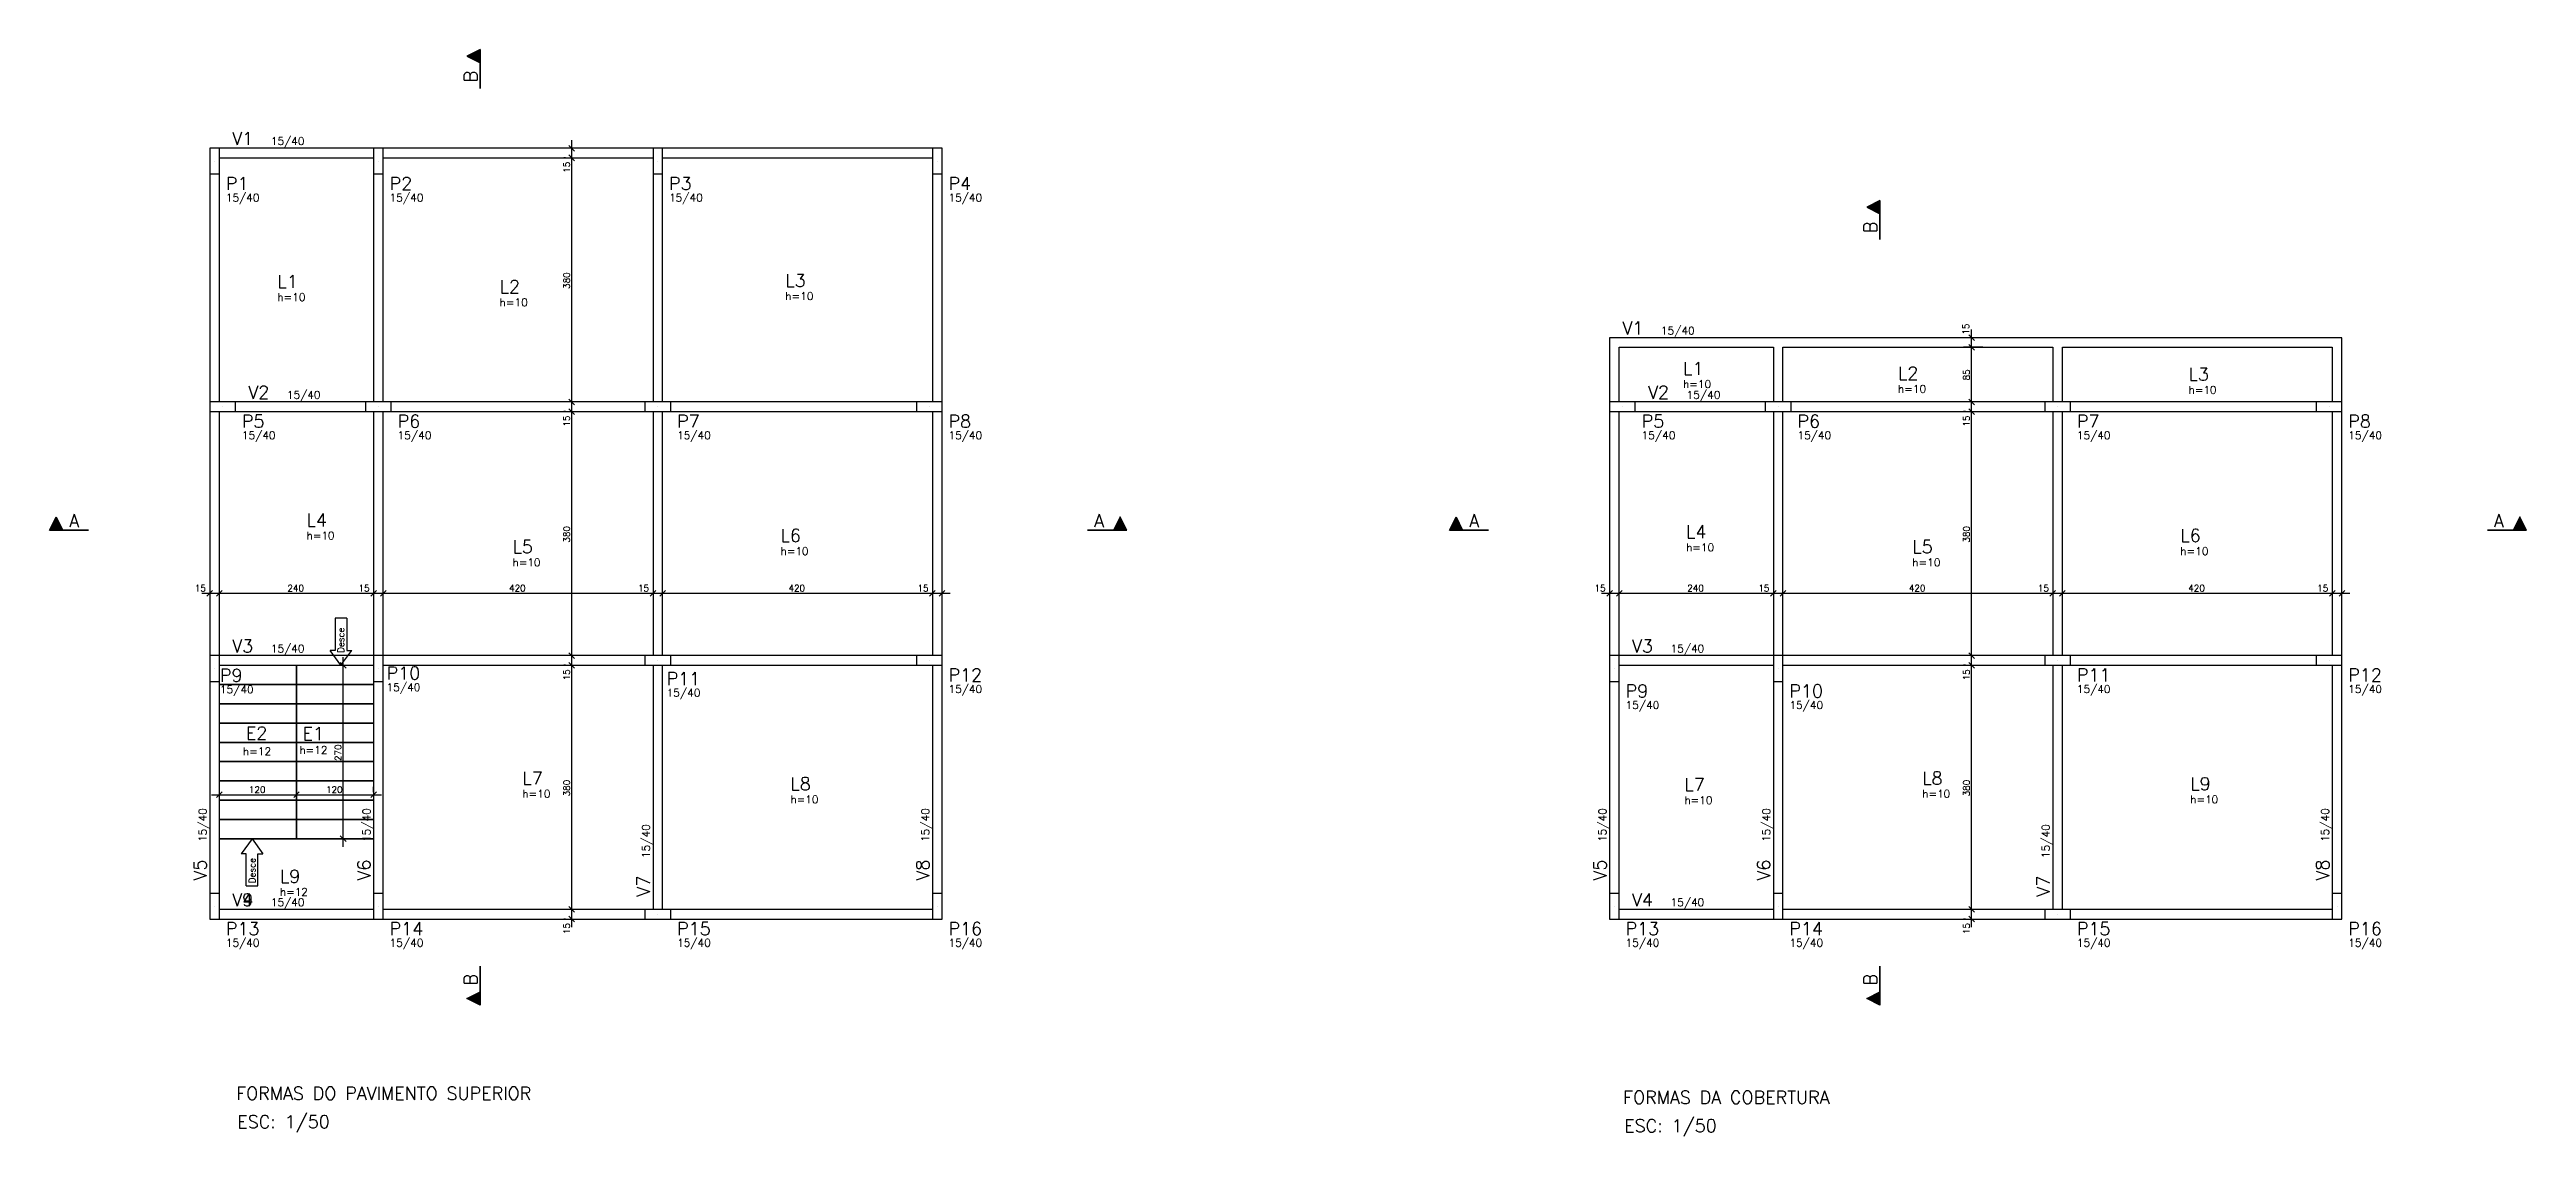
# Model space of a CAD drawing. Extents: x 3293.7 to 3380.6, y -1094.9 to -1060.8.
# Drawn here: x 3342.05 to 3380.6, y -1078.78 to -1061.86 of the extents above; entities that cross this region are included whole.
import ezdxf

# ---------------------------------------------------------------- set-up
doc = ezdxf.new("R2010")
doc.units = 0
doc.header["$LTSCALE"] = 50
doc.header["$MEASUREMENT"] = 0
doc.layers.get('0').update_dxf_attribs({"linetype": 'CONTINUOUS'})
for name, color, linetype in [('1', 7, 'CONTINUOUS'), ('10', 3, 'CONTINUOUS'), ('11', 3, 'CONTINUOUS'), ('12', 3, 'CONTINUOUS'), ('13', 3, 'CONTINUOUS'), ('18', 4, 'CONTINUOUS'), ('218', 5, 'CONTINUOUS'), ('221', 11, 'CONTINUOUS'), ('226', 9, 'CONTINUOUS'), ('237', 6, 'CONTINUOUS'), ('242', 3, 'CONTINUOUS'), ('3', 1, 'CONTINUOUS'), ('4', 1, 'CONTINUOUS'), ('8', 3, 'CONTINUOUS'), ('9', 3, 'CONTINUOUS')]:
    doc.layers.add(name, color=color, linetype=linetype)
doc.styles.get("Standard").update_dxf_attribs({"font": 'ROMANS.SHX'})

msp = doc.modelspace()

# ---------------------------------------------------------------- texts
for p in [(3344.968, -1078.654), (3366.559, -1078.716)]:
    msp.add_text('ESC: 1/50', height=0.2).set_placement(p)
at = {"layer": '10'}
for s, p in [('L1', (3345.592, -1065.573)), ('L3', (3353.499, -1065.557)), ('L2', (3349.052, -1065.654)), ('L1', (3367.475, -1066.927)), ('L2', (3370.821, -1067.002)), ('L3', (3375.344, -1067.017)), ('L4', (3346.046, -1069.285)), ('L5', (3349.253, -1069.702)), ('L6', (3353.425, -1069.527)), ('L4', (3367.522, -1069.469)), ('L5', (3371.044, -1069.702)), ('L6', (3375.216, -1069.527)), ('E2', (3345.101, -1072.604)), ('E1', (3345.984, -1072.611)), ('L7', (3349.406, -1073.304)), ('L8', (3371.198, -1073.304)), ('L8', (3353.579, -1073.392)), ('L7', (3367.496, -1073.404)), ('L9', (3375.37, -1073.392)), ('L9', (3345.631, -1074.832))]:
    msp.add_text(s, height=0.2, dxfattribs=at).set_placement(p)
at = {"layer": '11'}
for p in [(3345.49, -1063.348), (3367.131, -1066.298), (3345.74, -1067.298), (3367.531, -1067.298), (3345.49, -1071.248), (3367.281, -1071.248), (3345.49, -1075.198), (3345.49, -1075.198), (3367.281, -1075.198)]:
    msp.add_text('15/40', height=0.12, dxfattribs=at).set_placement(p)
for p in [(3344.49, -1074.198), (3347.04, -1074.198), (3355.74, -1074.198), (3366.281, -1074.198), (3368.831, -1074.198), (3377.531, -1074.198), (3351.39, -1074.448), (3373.181, -1074.448)]:
    msp.add_text('15/40', height=0.12, rotation=90, dxfattribs=at).set_placement(p)
at = {"layer": '12'}
for p in [(3344.79, -1064.228), (3347.34, -1064.228), (3351.69, -1064.228), (3356.04, -1064.228), (3345.04, -1067.928), (3347.465, -1067.928), (3351.815, -1067.928), (3356.04, -1067.928), (3366.831, -1067.928), (3369.256, -1067.928), (3373.606, -1067.928), (3377.831, -1067.928), (3344.698, -1071.884), (3347.293, -1071.85), (3351.653, -1071.936), (3356.04, -1071.878), (3373.606, -1071.878), (3377.831, -1071.878), (3366.581, -1072.128), (3369.131, -1072.128), (3344.79, -1075.828), (3347.34, -1075.828), (3351.815, -1075.828), (3356.04, -1075.828), (3366.581, -1075.828), (3369.131, -1075.828), (3373.606, -1075.828), (3377.831, -1075.828)]:
    msp.add_text('15/40', height=0.12, dxfattribs=at).set_placement(p)
at = {"layer": '13'}
for s, p in [('h=10', (3345.592, -1065.777)), ('h=10', (3349.052, -1065.858)), ('h=10', (3353.499, -1065.761)), ('h=10', (3367.475, -1067.131)), ('h=10', (3370.821, -1067.206)), ('h=10', (3375.344, -1067.221)), ('h=10', (3346.046, -1069.489)), ('h=10', (3353.425, -1069.731)), ('h=10', (3367.522, -1069.673)), ('h=10', (3375.216, -1069.731)), ('h=10', (3349.253, -1069.906)), ('h=10', (3371.044, -1069.906)), ('h=12', (3345.935, -1072.827)), ('h=12', (3345.057, -1072.848)), ('h=10', (3349.406, -1073.508)), ('h=10', (3353.579, -1073.596)), ('h=10', (3367.496, -1073.608)), ('h=10', (3371.198, -1073.508)), ('h=10', (3375.37, -1073.596)), ('h=12', (3345.631, -1075.036))]:
    msp.add_text(s, height=0.12, dxfattribs=at).set_placement(p)
at = {"layer": '18'}
for s, p in [('FORMAS DO PAVIMENTO SUPERIOR', (3344.951, -1078.211)), ('FORMAS DA COBERTURA', (3366.542, -1078.273))]:
    msp.add_text(s, height=0.2, dxfattribs=at).set_placement(p)
at = {"layer": '218'}
for p in [(3346.63, -1071.255), (3345.25, -1074.842)]:
    msp.add_text('Desce', height=0.1, rotation=90, dxfattribs=at).set_placement(p)
at = {"layer": '221', "color": 11}
for s, p in [('15', (3350.146, -1063.782)), ('380', (3350.146, -1065.588)), ('15', (3371.928, -1066.3)), ('85', (3371.937, -1067.013)), ('15', (3350.146, -1067.732)), ('15', (3371.937, -1067.732)), ('380', (3350.146, -1069.538)), ('380', (3371.937, -1069.538)), ('15', (3350.146, -1071.682)), ('15', (3371.937, -1071.682)), ('270', (3346.587, -1072.938)), ('380', (3350.146, -1073.488)), ('380', (3371.937, -1073.488)), ('15', (3350.146, -1075.632)), ('15', (3371.937, -1075.632))]:
    msp.add_text(s, height=0.1, rotation=90, dxfattribs=at).set_placement(p)
for s, p in [('15', (3344.307, -1070.297)), ('240', (3345.75, -1070.297)), ('15', (3346.857, -1070.297)), ('420', (3349.2, -1070.297)), ('15', (3351.207, -1070.297)), ('420', (3353.55, -1070.297)), ('15', (3355.557, -1070.297)), ('15', (3366.098, -1070.297)), ('240', (3367.541, -1070.297)), ('15', (3368.648, -1070.297)), ('420', (3370.991, -1070.297)), ('15', (3372.998, -1070.297)), ('420', (3375.341, -1070.297)), ('15', (3377.348, -1070.297)), ('120', (3345.15, -1073.433)), ('120', (3346.35, -1073.433))]:
    msp.add_text(s, height=0.1, dxfattribs=at).set_placement(p)
at = {"layer": '226'}
for p in [(3348.7, -1062.371), (3370.491, -1064.72), (3348.7, -1076.431), (3370.491, -1076.431)]:
    msp.add_text('B', height=0.2, rotation=90, dxfattribs=at).set_placement(p)
for p in [(3342.353, -1069.296), (3358.306, -1069.296), (3364.145, -1069.296), (3380.097, -1069.296)]:
    msp.add_text('A', height=0.2, dxfattribs=at).set_placement(p)
at = {"layer": '8'}
for s, p in [('V1', (3344.89, -1063.348)), ('V1', (3366.531, -1066.298)), ('V2', (3345.14, -1067.298)), ('V2', (3366.931, -1067.298)), ('V3', (3344.89, -1071.248)), ('V3', (3366.681, -1071.248)), ('V4', (3344.89, -1075.198)), ('V9', (3344.89, -1075.198)), ('V4', (3366.681, -1075.198))]:
    msp.add_text(s, height=0.2, dxfattribs=at).set_placement(p)
for s, p in [('V5', (3344.49, -1074.798)), ('V6', (3347.04, -1074.798)), ('V8', (3355.74, -1074.798)), ('V5', (3366.281, -1074.798)), ('V6', (3368.831, -1074.798)), ('V8', (3377.531, -1074.798)), ('V7', (3351.39, -1075.048)), ('V7', (3373.181, -1075.048))]:
    msp.add_text(s, height=0.2, rotation=90, dxfattribs=at).set_placement(p)
at = {"layer": '9'}
for s, p in [('P1', (3344.79, -1064.048)), ('P2', (3347.34, -1064.048)), ('P3', (3351.69, -1064.048)), ('P4', (3356.04, -1064.048)), ('P5', (3345.04, -1067.748)), ('P6', (3347.465, -1067.748)), ('P7', (3351.815, -1067.748)), ('P8', (3356.04, -1067.748)), ('P5', (3366.831, -1067.748)), ('P6', (3369.256, -1067.748)), ('P7', (3373.606, -1067.748)), ('P8', (3377.831, -1067.748)), ('P9', (3344.698, -1071.704)), ('P10', (3347.293, -1071.67)), ('P11', (3351.653, -1071.756)), ('P12', (3356.04, -1071.698)), ('P11', (3373.606, -1071.698)), ('P12', (3377.831, -1071.698)), ('P9', (3366.581, -1071.948)), ('P10', (3369.131, -1071.948)), ('P13', (3344.79, -1075.648)), ('P14', (3347.34, -1075.648)), ('P15', (3351.815, -1075.648)), ('P16', (3356.04, -1075.648)), ('P13', (3366.581, -1075.648)), ('P14', (3369.131, -1075.648)), ('P15', (3373.606, -1075.648)), ('P16', (3377.831, -1075.648))]:
    msp.add_text(s, height=0.2, dxfattribs=at).set_placement(p)

# ---------------------------------------------------------------- blocks, each defined once
blk = doc.blocks.new('_DESCE', base_point=(-107.772629, -2930.174402))
for p, q in [((-107.772629, -2929.629159), (-106.272629, -2929.629159)), ((-107.772629, -2929.629159), (-107.772629, -2930.174402)), ((-105.572629, -2929.896668), (-106.272629, -2929.396668)), ((-106.272629, -2929.629159), (-106.272629, -2929.396668)), ((-105.572629, -2929.896668), (-106.272629, -2930.396668)), ((-107.772629, -2930.174402), (-106.272629, -2930.174402)), ((-106.272629, -2930.174402), (-106.272629, -2930.396668))]:
    blk.add_line(p, q)
blk = doc.blocks.new('_CORTEA', base_point=(9209.126031, 51.132535))
for p, q in [((9207.910076, 51.132535), (9208.117492, 51.547367)), ((9209.126031, 51.132535), (9207.910076, 51.132535)), ((9207.912897, 51.134273), (9208.117492, 51.543465)), ((9207.912897, 51.134274), (9209.126031, 51.134274)), ((9207.927983, 51.164445), (9208.307002, 51.164445)), ((9207.943939, 51.196355), (9208.291047, 51.196355)), ((9207.959894, 51.228265), (9208.275091, 51.228265)), ((9207.97585, 51.260175), (9208.259136, 51.260175)), ((9207.991806, 51.292086), (9208.24318, 51.292086)), ((9208.007761, 51.323996), (9208.227225, 51.323996)), ((9208.02362, 51.355717), (9208.211271, 51.355904)), ((9208.03967, 51.387816), (9208.195315, 51.387816)), ((9208.055624, 51.419726), (9208.17936, 51.419726)), ((9208.071579, 51.451636), (9208.163405, 51.451636)), ((9208.087534, 51.483547), (9208.14745, 51.483547)), ((9208.103489, 51.515457), (9208.131496, 51.515457)), ((9208.117492, 51.547367), (9208.324039, 51.134273)), ((9208.117492, 51.543464), (9208.322088, 51.134274))]:
    blk.add_line(p, q)
blk.add_lwpolyline([(9207.912898, 51.134274), (9208.117492, 51.543464), (9208.322088, 51.134274), (9207.912898, 51.134274)])

# ---------------------------------------------------------------- linework, layer by layer
at = {"layer": '1'}
for points in [[(3347.09, -1063.398), (3344.69, -1063.398)], [(3351.44, -1063.398), (3347.24, -1063.398)], [(3355.79, -1063.398), (3351.59, -1063.398)], [(3344.54, -1063.798), (3344.54, -1067.348)], [(3344.69, -1063.548), (3347.09, -1063.548)], [(3344.69, -1067.348), (3344.69, -1063.798)], [(3347.09, -1063.798), (3347.09, -1067.348)], [(3347.24, -1063.548), (3351.44, -1063.548)], [(3347.24, -1067.348), (3347.24, -1063.798)], [(3351.44, -1063.798), (3351.44, -1067.348)], [(3351.59, -1063.548), (3355.79, -1063.548)], [(3351.59, -1067.348), (3351.59, -1063.798)], [(3355.79, -1063.798), (3355.79, -1067.348)], [(3355.94, -1067.348), (3355.94, -1063.798)], [(3366.331, -1066.348), (3366.331, -1067.348)], [(3368.956, -1066.348), (3366.331, -1066.348)], [(3366.481, -1067.348), (3366.481, -1066.498)], [(3366.481, -1066.498), (3368.881, -1066.498)], [(3368.881, -1066.498), (3368.881, -1067.348)], [(3373.306, -1066.348), (3368.956, -1066.348)], [(3369.031, -1067.348), (3369.031, -1066.498)], [(3369.031, -1066.498), (3373.231, -1066.498)], [(3373.231, -1066.498), (3373.231, -1067.348)], [(3377.731, -1066.348), (3373.306, -1066.348)], [(3373.381, -1067.348), (3373.381, -1066.498)], [(3373.381, -1066.498), (3377.581, -1066.498)], [(3377.581, -1066.498), (3377.581, -1067.348)], [(3377.731, -1067.348), (3377.731, -1066.348)], [(3344.54, -1067.498), (3344.54, -1071.298)], [(3344.69, -1071.298), (3344.69, -1067.498)], [(3346.965, -1067.348), (3344.94, -1067.348)], [(3344.94, -1067.498), (3346.965, -1067.498)], [(3347.09, -1067.498), (3347.09, -1071.298)], [(3347.24, -1071.298), (3347.24, -1067.498)], [(3351.315, -1067.348), (3347.365, -1067.348)], [(3347.365, -1067.498), (3351.315, -1067.498)], [(3351.44, -1067.498), (3351.44, -1071.298)], [(3351.59, -1071.298), (3351.59, -1067.498)], [(3355.54, -1067.348), (3351.715, -1067.348)], [(3351.715, -1067.498), (3355.54, -1067.498)], [(3355.79, -1067.498), (3355.79, -1071.298)], [(3355.94, -1071.298), (3355.94, -1067.498)], [(3366.331, -1067.498), (3366.331, -1071.298)], [(3366.481, -1071.298), (3366.481, -1067.498)], [(3368.756, -1067.348), (3366.731, -1067.348)], [(3366.731, -1067.498), (3368.756, -1067.498)], [(3368.881, -1067.498), (3368.881, -1071.298)], [(3369.031, -1071.298), (3369.031, -1067.498)], [(3373.106, -1067.348), (3369.156, -1067.348)], [(3369.156, -1067.498), (3373.106, -1067.498)], [(3373.231, -1067.498), (3373.231, -1071.298)], [(3373.381, -1071.298), (3373.381, -1067.498)], [(3377.331, -1067.348), (3373.506, -1067.348)], [(3373.506, -1067.498), (3377.331, -1067.498)], [(3377.581, -1067.498), (3377.581, -1071.298)], [(3377.731, -1071.298), (3377.731, -1067.498)], [(3347.09, -1071.298), (3344.69, -1071.298)], [(3344.69, -1071.448), (3347.09, -1071.448)], [(3351.315, -1071.298), (3347.24, -1071.298)], [(3347.24, -1071.448), (3351.315, -1071.448)], [(3351.44, -1071.448), (3351.44, -1075.248)], [(3351.59, -1075.248), (3351.59, -1071.448)], [(3355.54, -1071.298), (3351.715, -1071.298)], [(3351.715, -1071.448), (3355.54, -1071.448)], [(3355.79, -1071.448), (3355.79, -1074.998)], [(3355.94, -1074.998), (3355.94, -1071.448)], [(3368.881, -1071.298), (3366.481, -1071.298)], [(3366.481, -1071.448), (3368.881, -1071.448)], [(3373.106, -1071.298), (3369.031, -1071.298)], [(3369.031, -1071.448), (3373.106, -1071.448)], [(3373.231, -1071.448), (3373.231, -1075.248)], [(3373.381, -1075.248), (3373.381, -1071.448)], [(3377.331, -1071.298), (3373.506, -1071.298)], [(3373.506, -1071.448), (3377.331, -1071.448)], [(3377.581, -1071.448), (3377.581, -1074.998)], [(3377.731, -1074.998), (3377.731, -1071.448)], [(3344.54, -1071.698), (3344.54, -1074.998)], [(3344.69, -1074.998), (3344.69, -1071.698)], [(3347.09, -1071.698), (3347.09, -1074.998)], [(3347.24, -1074.998), (3347.24, -1071.698)], [(3366.331, -1071.698), (3366.331, -1074.998)], [(3366.481, -1074.998), (3366.481, -1071.698)], [(3368.881, -1071.698), (3368.881, -1074.998)], [(3369.031, -1074.998), (3369.031, -1071.698)], [(3347.09, -1075.248), (3344.69, -1075.248)], [(3347.09, -1075.248), (3344.69, -1075.248)], [(3344.69, -1075.398), (3347.09, -1075.398)], [(3344.69, -1075.398), (3347.09, -1075.398)], [(3351.315, -1075.248), (3347.24, -1075.248)], [(3347.24, -1075.398), (3351.315, -1075.398)], [(3355.79, -1075.248), (3351.715, -1075.248)], [(3351.715, -1075.398), (3355.79, -1075.398)], [(3368.881, -1075.248), (3366.481, -1075.248)], [(3366.481, -1075.398), (3368.881, -1075.398)], [(3373.106, -1075.248), (3369.031, -1075.248)], [(3369.031, -1075.398), (3373.106, -1075.398)], [(3377.581, -1075.248), (3373.506, -1075.248)], [(3373.506, -1075.398), (3377.581, -1075.398)]]:
    msp.add_lwpolyline(points, dxfattribs=at)
at = {"layer": '218'}
for points in [[(3345.89, -1071.748), (3344.69, -1071.748), (3344.69, -1071.448), (3345.89, -1071.448), (3345.89, -1071.748)], [(3345.89, -1071.448), (3347.09, -1071.448), (3347.09, -1071.748), (3345.89, -1071.748), (3345.89, -1071.448)], [(3345.89, -1072.048), (3344.69, -1072.048), (3344.69, -1071.748), (3345.89, -1071.748), (3345.89, -1072.048)], [(3345.89, -1071.748), (3347.09, -1071.748), (3347.09, -1072.048), (3345.89, -1072.048), (3345.89, -1071.748)], [(3345.89, -1072.348), (3344.69, -1072.348), (3344.69, -1072.048), (3345.89, -1072.048), (3345.89, -1072.348)], [(3345.89, -1072.048), (3347.09, -1072.048), (3347.09, -1072.348), (3345.89, -1072.348), (3345.89, -1072.048)], [(3345.89, -1072.648), (3344.69, -1072.648), (3344.69, -1072.348), (3345.89, -1072.348), (3345.89, -1072.648)], [(3345.89, -1072.948), (3344.69, -1072.948), (3344.69, -1072.648), (3345.89, -1072.648), (3345.89, -1072.948)], [(3345.89, -1072.348), (3347.09, -1072.348), (3347.09, -1072.648), (3345.89, -1072.648), (3345.89, -1072.348)], [(3345.89, -1072.648), (3347.09, -1072.648), (3347.09, -1072.948), (3345.89, -1072.948), (3345.89, -1072.648)], [(3345.89, -1073.248), (3344.69, -1073.248), (3344.69, -1072.948), (3345.89, -1072.948), (3345.89, -1073.248)], [(3345.89, -1072.948), (3347.09, -1072.948), (3347.09, -1073.248), (3345.89, -1073.248), (3345.89, -1072.948)], [(3345.89, -1073.548), (3344.69, -1073.548), (3344.69, -1073.248), (3345.89, -1073.248), (3345.89, -1073.548)], [(3345.89, -1073.248), (3347.09, -1073.248), (3347.09, -1073.548), (3345.89, -1073.548), (3345.89, -1073.248)], [(3345.89, -1073.848), (3344.69, -1073.848), (3344.69, -1073.548), (3345.89, -1073.548), (3345.89, -1073.848)], [(3345.89, -1074.148), (3344.69, -1074.148), (3344.69, -1073.848), (3345.89, -1073.848), (3345.89, -1074.148)], [(3345.89, -1073.548), (3347.09, -1073.548), (3347.09, -1073.848), (3345.89, -1073.848), (3345.89, -1073.548)], [(3345.89, -1073.848), (3347.09, -1073.848), (3347.09, -1074.148), (3345.89, -1074.148), (3345.89, -1073.848)]]:
    msp.add_lwpolyline(points, dxfattribs=at)
at = {"layer": '221', "color": 11}
for p, q in [((3350.08, -1063.398), (3350.051, -1063.398)), ((3350.22, -1063.443), (3350.132, -1063.354)), ((3350.176, -1063.673), (3350.176, -1063.273)), ((3350.176, -1067.473), (3350.176, -1063.423)), ((3350.205, -1063.398), (3350.205, -1063.398)), ((3350.08, -1063.548), (3350.051, -1063.548)), ((3350.08, -1063.548), (3350.051, -1063.548)), ((3350.22, -1063.593), (3350.132, -1063.504)), ((3350.22, -1063.593), (3350.132, -1063.504)), ((3350.205, -1063.548), (3350.205, -1063.548)), ((3350.205, -1063.548), (3350.205, -1063.548)), ((3371.971, -1066.348), (3371.842, -1066.348)), ((3372.143, -1066.498), (3371.842, -1066.498)), ((3372.143, -1066.498), (3371.842, -1066.498)), ((3372.012, -1066.393), (3371.923, -1066.304)), ((3372.012, -1066.543), (3371.923, -1066.454)), ((3372.012, -1066.543), (3371.923, -1066.454)), ((3371.967, -1066.623), (3371.967, -1066.223)), ((3371.967, -1067.473), (3371.967, -1066.373)), ((3372.096, -1066.348), (3372.096, -1066.348)), ((3372.268, -1066.498), (3372.268, -1066.498)), ((3372.268, -1066.498), (3372.268, -1066.498)), ((3350.22, -1067.393), (3350.132, -1067.304)), ((3350.22, -1067.393), (3350.132, -1067.304)), ((3350.176, -1067.623), (3350.176, -1067.223)), ((3372.012, -1067.393), (3371.923, -1067.304)), ((3372.012, -1067.393), (3371.923, -1067.304)), ((3371.967, -1067.623), (3371.967, -1067.223)), ((3350.08, -1067.348), (3350.051, -1067.348)), ((3350.08, -1067.348), (3350.051, -1067.348)), ((3350.08, -1067.498), (3350.051, -1067.498)), ((3350.08, -1067.498), (3350.051, -1067.498)), ((3350.22, -1067.543), (3350.132, -1067.454)), ((3350.22, -1067.543), (3350.132, -1067.454)), ((3350.176, -1071.423), (3350.176, -1067.373)), ((3350.205, -1067.348), (3350.205, -1067.348)), ((3350.205, -1067.348), (3350.205, -1067.348)), ((3350.205, -1067.498), (3350.205, -1067.498)), ((3350.205, -1067.498), (3350.205, -1067.498)), ((3371.871, -1067.348), (3371.842, -1067.348)), ((3372.065, -1067.348), (3371.842, -1067.348)), ((3371.871, -1067.498), (3371.842, -1067.498)), ((3371.871, -1067.498), (3371.842, -1067.498)), ((3372.012, -1067.543), (3371.923, -1067.454)), ((3372.012, -1067.543), (3371.923, -1067.454)), ((3371.967, -1071.423), (3371.967, -1067.373)), ((3371.996, -1067.348), (3371.996, -1067.348)), ((3371.996, -1067.498), (3371.996, -1067.498)), ((3371.996, -1067.498), (3371.996, -1067.498)), ((3372.19, -1067.348), (3372.19, -1067.348)), ((3344.415, -1070.327), (3344.815, -1070.327)), ((3344.496, -1070.372), (3344.584, -1070.283)), ((3344.54, -1070.327), (3344.54, -1070.327)), ((3344.565, -1070.327), (3347.215, -1070.327)), ((3344.646, -1070.372), (3344.734, -1070.283)), ((3344.646, -1070.372), (3344.734, -1070.283)), ((3344.69, -1070.327), (3344.69, -1070.327)), ((3344.69, -1070.327), (3344.69, -1070.327)), ((3346.965, -1070.327), (3347.365, -1070.327)), ((3347.046, -1070.372), (3347.134, -1070.283)), ((3347.046, -1070.372), (3347.134, -1070.283)), ((3347.09, -1070.327), (3347.09, -1070.327)), ((3347.09, -1070.327), (3347.09, -1070.327)), ((3347.115, -1070.327), (3351.565, -1070.327)), ((3347.196, -1070.372), (3347.284, -1070.283)), ((3347.196, -1070.372), (3347.284, -1070.283)), ((3347.24, -1070.327), (3347.24, -1070.327)), ((3347.24, -1070.327), (3347.24, -1070.327)), ((3351.315, -1070.327), (3351.715, -1070.327)), ((3351.396, -1070.372), (3351.484, -1070.283)), ((3351.396, -1070.372), (3351.484, -1070.283)), ((3351.44, -1070.327), (3351.44, -1070.327)), ((3351.44, -1070.327), (3351.44, -1070.327)), ((3351.465, -1070.327), (3355.915, -1070.327)), ((3351.546, -1070.372), (3351.634, -1070.283)), ((3351.546, -1070.372), (3351.634, -1070.283)), ((3351.59, -1070.327), (3351.59, -1070.327)), ((3351.59, -1070.327), (3351.59, -1070.327)), ((3355.665, -1070.327), (3356.065, -1070.327)), ((3355.746, -1070.372), (3355.834, -1070.283)), ((3355.746, -1070.372), (3355.834, -1070.283)), ((3355.79, -1070.327), (3355.79, -1070.327)), ((3355.79, -1070.327), (3355.79, -1070.327)), ((3355.896, -1070.372), (3355.984, -1070.283)), ((3355.94, -1070.327), (3355.94, -1070.327)), ((3366.206, -1070.327), (3366.606, -1070.327)), ((3366.287, -1070.372), (3366.375, -1070.283)), ((3366.331, -1070.327), (3366.331, -1070.327)), ((3366.356, -1070.327), (3369.006, -1070.327)), ((3366.437, -1070.372), (3366.525, -1070.283)), ((3366.437, -1070.372), (3366.525, -1070.283)), ((3366.481, -1070.327), (3366.481, -1070.327)), ((3366.481, -1070.327), (3366.481, -1070.327)), ((3368.756, -1070.327), (3369.156, -1070.327)), ((3368.837, -1070.372), (3368.925, -1070.283)), ((3368.837, -1070.372), (3368.925, -1070.283)), ((3368.881, -1070.327), (3368.881, -1070.327)), ((3368.881, -1070.327), (3368.881, -1070.327)), ((3368.906, -1070.327), (3373.356, -1070.327)), ((3368.987, -1070.372), (3369.075, -1070.283)), ((3368.987, -1070.372), (3369.075, -1070.283)), ((3369.031, -1070.327), (3369.031, -1070.327)), ((3369.031, -1070.327), (3369.031, -1070.327)), ((3373.106, -1070.327), (3373.506, -1070.327)), ((3373.187, -1070.372), (3373.275, -1070.283)), ((3373.187, -1070.372), (3373.275, -1070.283)), ((3373.231, -1070.327), (3373.231, -1070.327)), ((3373.231, -1070.327), (3373.231, -1070.327)), ((3373.256, -1070.327), (3377.706, -1070.327)), ((3373.337, -1070.372), (3373.425, -1070.283)), ((3373.337, -1070.372), (3373.425, -1070.283)), ((3373.381, -1070.327), (3373.381, -1070.327)), ((3373.381, -1070.327), (3373.381, -1070.327)), ((3377.456, -1070.327), (3377.856, -1070.327)), ((3377.537, -1070.372), (3377.625, -1070.283)), ((3377.537, -1070.372), (3377.625, -1070.283)), ((3377.581, -1070.327), (3377.581, -1070.327)), ((3377.581, -1070.327), (3377.581, -1070.327)), ((3377.687, -1070.372), (3377.775, -1070.283)), ((3377.731, -1070.327), (3377.731, -1070.327)), ((3350.176, -1071.573), (3350.176, -1071.173)), ((3371.967, -1071.573), (3371.967, -1071.173)), ((3345.89, -1071.448), (3345.89, -1071.448)), ((3346.015, -1071.448), (3346.742, -1071.448)), ((3346.661, -1071.493), (3346.572, -1071.404)), ((3346.617, -1074.273), (3346.617, -1071.323)), ((3350.08, -1071.298), (3350.051, -1071.298)), ((3350.08, -1071.298), (3350.051, -1071.298)), ((3350.08, -1071.448), (3350.051, -1071.448)), ((3350.08, -1071.448), (3350.051, -1071.448)), ((3350.22, -1071.343), (3350.132, -1071.254)), ((3350.22, -1071.343), (3350.132, -1071.254)), ((3350.22, -1071.493), (3350.132, -1071.404)), ((3350.22, -1071.493), (3350.132, -1071.404)), ((3350.176, -1075.373), (3350.176, -1071.323)), ((3350.205, -1071.298), (3350.205, -1071.298)), ((3350.205, -1071.298), (3350.205, -1071.298)), ((3350.205, -1071.448), (3350.205, -1071.448)), ((3350.205, -1071.448), (3350.205, -1071.448)), ((3371.871, -1071.298), (3371.842, -1071.298)), ((3371.871, -1071.298), (3371.842, -1071.298)), ((3371.871, -1071.448), (3371.842, -1071.448)), ((3371.871, -1071.448), (3371.842, -1071.448)), ((3372.012, -1071.343), (3371.923, -1071.254)), ((3372.012, -1071.343), (3371.923, -1071.254)), ((3372.012, -1071.493), (3371.923, -1071.404)), ((3372.012, -1071.493), (3371.923, -1071.404)), ((3371.967, -1075.373), (3371.967, -1071.323)), ((3371.996, -1071.298), (3371.996, -1071.298)), ((3371.996, -1071.298), (3371.996, -1071.298)), ((3371.996, -1071.448), (3371.996, -1071.448)), ((3371.996, -1071.448), (3371.996, -1071.448)), ((3344.565, -1073.463), (3346.015, -1073.463)), ((3344.646, -1073.507), (3344.734, -1073.419)), ((3344.69, -1073.423), (3344.69, -1073.338)), ((3345.765, -1073.463), (3347.215, -1073.463)), ((3345.846, -1073.507), (3345.934, -1073.419)), ((3345.846, -1073.507), (3345.934, -1073.419)), ((3345.89, -1073.423), (3345.89, -1073.338)), ((3345.89, -1073.423), (3345.89, -1073.338)), ((3347.046, -1073.507), (3347.134, -1073.419)), ((3347.09, -1073.423), (3347.09, -1073.338)), ((3344.69, -1073.548), (3344.69, -1073.548)), ((3345.89, -1073.548), (3345.89, -1073.548)), ((3345.89, -1073.548), (3345.89, -1073.548)), ((3347.09, -1073.548), (3347.09, -1073.548)), ((3345.89, -1074.148), (3345.89, -1074.148)), ((3346.015, -1074.148), (3346.742, -1074.148)), ((3346.661, -1074.193), (3346.572, -1074.104)), ((3350.08, -1075.248), (3350.051, -1075.248)), ((3350.08, -1075.248), (3350.051, -1075.248)), ((3350.08, -1075.398), (3350.051, -1075.398)), ((3350.22, -1075.293), (3350.132, -1075.204)), ((3350.22, -1075.293), (3350.132, -1075.204)), ((3350.22, -1075.443), (3350.132, -1075.354)), ((3350.176, -1075.523), (3350.176, -1075.123)), ((3350.205, -1075.248), (3350.205, -1075.248)), ((3350.205, -1075.248), (3350.205, -1075.248)), ((3350.205, -1075.398), (3350.205, -1075.398)), ((3371.871, -1075.248), (3371.842, -1075.248)), ((3371.871, -1075.248), (3371.842, -1075.248)), ((3371.871, -1075.398), (3371.842, -1075.398)), ((3372.012, -1075.293), (3371.923, -1075.204)), ((3372.012, -1075.293), (3371.923, -1075.204)), ((3372.012, -1075.443), (3371.923, -1075.354)), ((3371.967, -1075.523), (3371.967, -1075.123)), ((3371.996, -1075.248), (3371.996, -1075.248)), ((3371.996, -1075.248), (3371.996, -1075.248)), ((3371.996, -1075.398), (3371.996, -1075.398))]:
    msp.add_line(p, q, dxfattribs=at)
at = {"layer": '237'}
for p, q in [((3344.69, -1074.148), (3344.69, -1072.798)), ((3345.89, -1074.148), (3345.89, -1072.798)), ((3344.69, -1075.248), (3344.69, -1074.148)), ((3344.69, -1074.148), (3347.09, -1074.148)), ((3347.09, -1074.148), (3347.09, -1075.248))]:
    msp.add_line(p, q, dxfattribs=at)
at = {"layer": '242'}
for p, q in [((3344.615, -1063.598), (3344.615, -1063.598)), ((3347.165, -1063.598), (3347.165, -1063.598)), ((3351.515, -1063.598), (3351.515, -1063.598)), ((3355.865, -1063.598), (3355.865, -1063.598)), ((3344.74, -1067.423), (3344.74, -1067.423)), ((3347.165, -1067.423), (3347.165, -1067.423)), ((3351.515, -1067.423), (3351.515, -1067.423)), ((3355.74, -1067.423), (3355.74, -1067.423)), ((3366.531, -1067.423), (3366.531, -1067.423)), ((3368.956, -1067.423), (3368.956, -1067.423)), ((3373.306, -1067.423), (3373.306, -1067.423)), ((3377.531, -1067.423), (3377.531, -1067.423)), ((3344.615, -1071.498), (3344.615, -1071.498)), ((3347.165, -1071.498), (3347.165, -1071.498)), ((3351.515, -1071.373), (3351.515, -1071.373)), ((3355.74, -1071.373), (3355.74, -1071.373)), ((3366.406, -1071.498), (3366.406, -1071.498)), ((3368.956, -1071.498), (3368.956, -1071.498)), ((3373.306, -1071.373), (3373.306, -1071.373)), ((3377.531, -1071.373), (3377.531, -1071.373)), ((3344.615, -1075.198), (3344.615, -1075.198)), ((3347.165, -1075.198), (3347.165, -1075.198)), ((3351.515, -1075.323), (3351.515, -1075.323)), ((3355.865, -1075.198), (3355.865, -1075.198)), ((3366.406, -1075.198), (3366.406, -1075.198)), ((3368.956, -1075.198), (3368.956, -1075.198)), ((3373.306, -1075.323), (3373.306, -1075.323)), ((3377.656, -1075.198), (3377.656, -1075.198))]:
    msp.add_line(p, q, dxfattribs=at)
at = {"layer": '3'}
for points in [[(3344.54, -1067.348), (3344.54, -1067.498), (3344.94, -1067.498), (3344.94, -1067.348), (3344.54, -1067.348)], [(3346.965, -1067.348), (3346.965, -1067.498), (3347.365, -1067.498), (3347.365, -1067.348), (3346.965, -1067.348)], [(3351.315, -1067.348), (3351.315, -1067.498), (3351.715, -1067.498), (3351.715, -1067.348), (3351.315, -1067.348)], [(3355.54, -1067.348), (3355.54, -1067.498), (3355.94, -1067.498), (3355.94, -1067.348), (3355.54, -1067.348)], [(3344.54, -1071.698), (3344.69, -1071.698), (3344.69, -1071.298), (3344.54, -1071.298), (3344.54, -1071.698)], [(3347.09, -1071.698), (3347.24, -1071.698), (3347.24, -1071.298), (3347.09, -1071.298), (3347.09, -1071.698)], [(3351.315, -1071.298), (3351.315, -1071.448), (3351.715, -1071.448), (3351.715, -1071.298), (3351.315, -1071.298)], [(3355.54, -1071.298), (3355.54, -1071.448), (3355.94, -1071.448), (3355.94, -1071.298), (3355.54, -1071.298)], [(3344.69, -1074.998), (3344.54, -1074.998), (3344.54, -1075.398), (3344.69, -1075.398), (3344.69, -1074.998)], [(3347.24, -1074.998), (3347.09, -1074.998), (3347.09, -1075.398), (3347.24, -1075.398), (3347.24, -1074.998)], [(3355.79, -1075.398), (3355.94, -1075.398), (3355.94, -1074.998), (3355.79, -1074.998), (3355.79, -1075.398)], [(3351.715, -1075.398), (3351.715, -1075.248), (3351.315, -1075.248), (3351.315, -1075.398), (3351.715, -1075.398)]]:
    msp.add_lwpolyline(points, dxfattribs=at)
at = {"layer": '4'}
for points in [[(3344.54, -1063.798), (3344.69, -1063.798), (3344.69, -1063.398), (3344.54, -1063.398), (3344.54, -1063.798)], [(3347.09, -1063.798), (3347.24, -1063.798), (3347.24, -1063.398), (3347.09, -1063.398), (3347.09, -1063.798)], [(3351.44, -1063.798), (3351.59, -1063.798), (3351.59, -1063.398), (3351.44, -1063.398), (3351.44, -1063.798)], [(3355.79, -1063.798), (3355.94, -1063.798), (3355.94, -1063.398), (3355.79, -1063.398), (3355.79, -1063.798)], [(3366.331, -1067.348), (3366.331, -1067.498), (3366.731, -1067.498), (3366.731, -1067.348), (3366.331, -1067.348)], [(3368.756, -1067.348), (3368.756, -1067.498), (3369.156, -1067.498), (3369.156, -1067.348), (3368.756, -1067.348)], [(3373.106, -1067.348), (3373.106, -1067.498), (3373.506, -1067.498), (3373.506, -1067.348), (3373.106, -1067.348)], [(3377.331, -1067.348), (3377.331, -1067.498), (3377.731, -1067.498), (3377.731, -1067.348), (3377.331, -1067.348)], [(3366.331, -1071.698), (3366.481, -1071.698), (3366.481, -1071.298), (3366.331, -1071.298), (3366.331, -1071.698)], [(3368.881, -1071.698), (3369.031, -1071.698), (3369.031, -1071.298), (3368.881, -1071.298), (3368.881, -1071.698)], [(3373.106, -1071.298), (3373.106, -1071.448), (3373.506, -1071.448), (3373.506, -1071.298), (3373.106, -1071.298)], [(3377.331, -1071.298), (3377.331, -1071.448), (3377.731, -1071.448), (3377.731, -1071.298), (3377.331, -1071.298)], [(3366.481, -1074.998), (3366.331, -1074.998), (3366.331, -1075.398), (3366.481, -1075.398), (3366.481, -1074.998)], [(3369.031, -1074.998), (3368.881, -1074.998), (3368.881, -1075.398), (3369.031, -1075.398), (3369.031, -1074.998)], [(3377.581, -1075.398), (3377.731, -1075.398), (3377.731, -1074.998), (3377.581, -1074.998), (3377.581, -1075.398)], [(3373.506, -1075.398), (3373.506, -1075.248), (3373.106, -1075.248), (3373.106, -1075.398), (3373.506, -1075.398)]]:
    msp.add_lwpolyline(points, dxfattribs=at)

# ---------------------------------------------------------------- block references
at = {"layer": '218', "xscale": 0.33333333, "yscale": 0.33333333, "zscale": 0.01}
for p, rotation in [((3346.49, -1070.715), 270), ((3345.29, -1074.882), 90)]:
    msp.add_blockref('_DESCE', p, dxfattribs=dict(at, rotation=rotation))
at = {"layer": '226', "yscale": 0.5, "zscale": 0.01, "rotation": 90}
for p, xscale in [((3348.75, -1062.471), -0.5), ((3370.541, -1064.82), -0.5), ((3348.75, -1076.131), 0.5), ((3370.541, -1076.131), 0.5)]:
    msp.add_blockref('_CORTEA', p, dxfattribs=dict(at, xscale=xscale))
at = {"layer": '226', "yscale": 0.5, "zscale": 0.01}
for p, xscale in [((3342.653, -1069.346), 0.5), ((3358.206, -1069.346), -0.5), ((3364.445, -1069.346), 0.5), ((3379.997, -1069.346), -0.5)]:
    msp.add_blockref('_CORTEA', p, dxfattribs=dict(at, xscale=xscale))

msp.set_redraw_order([(e.dxf.handle, doc.entitydb.next_handle()) for e in msp.query("TEXT MTEXT ATTDEF DIMENSION ARC_DIMENSION")])  # texts and dimensions are drawn at this point

doc.saveas('drawing.dxf')
